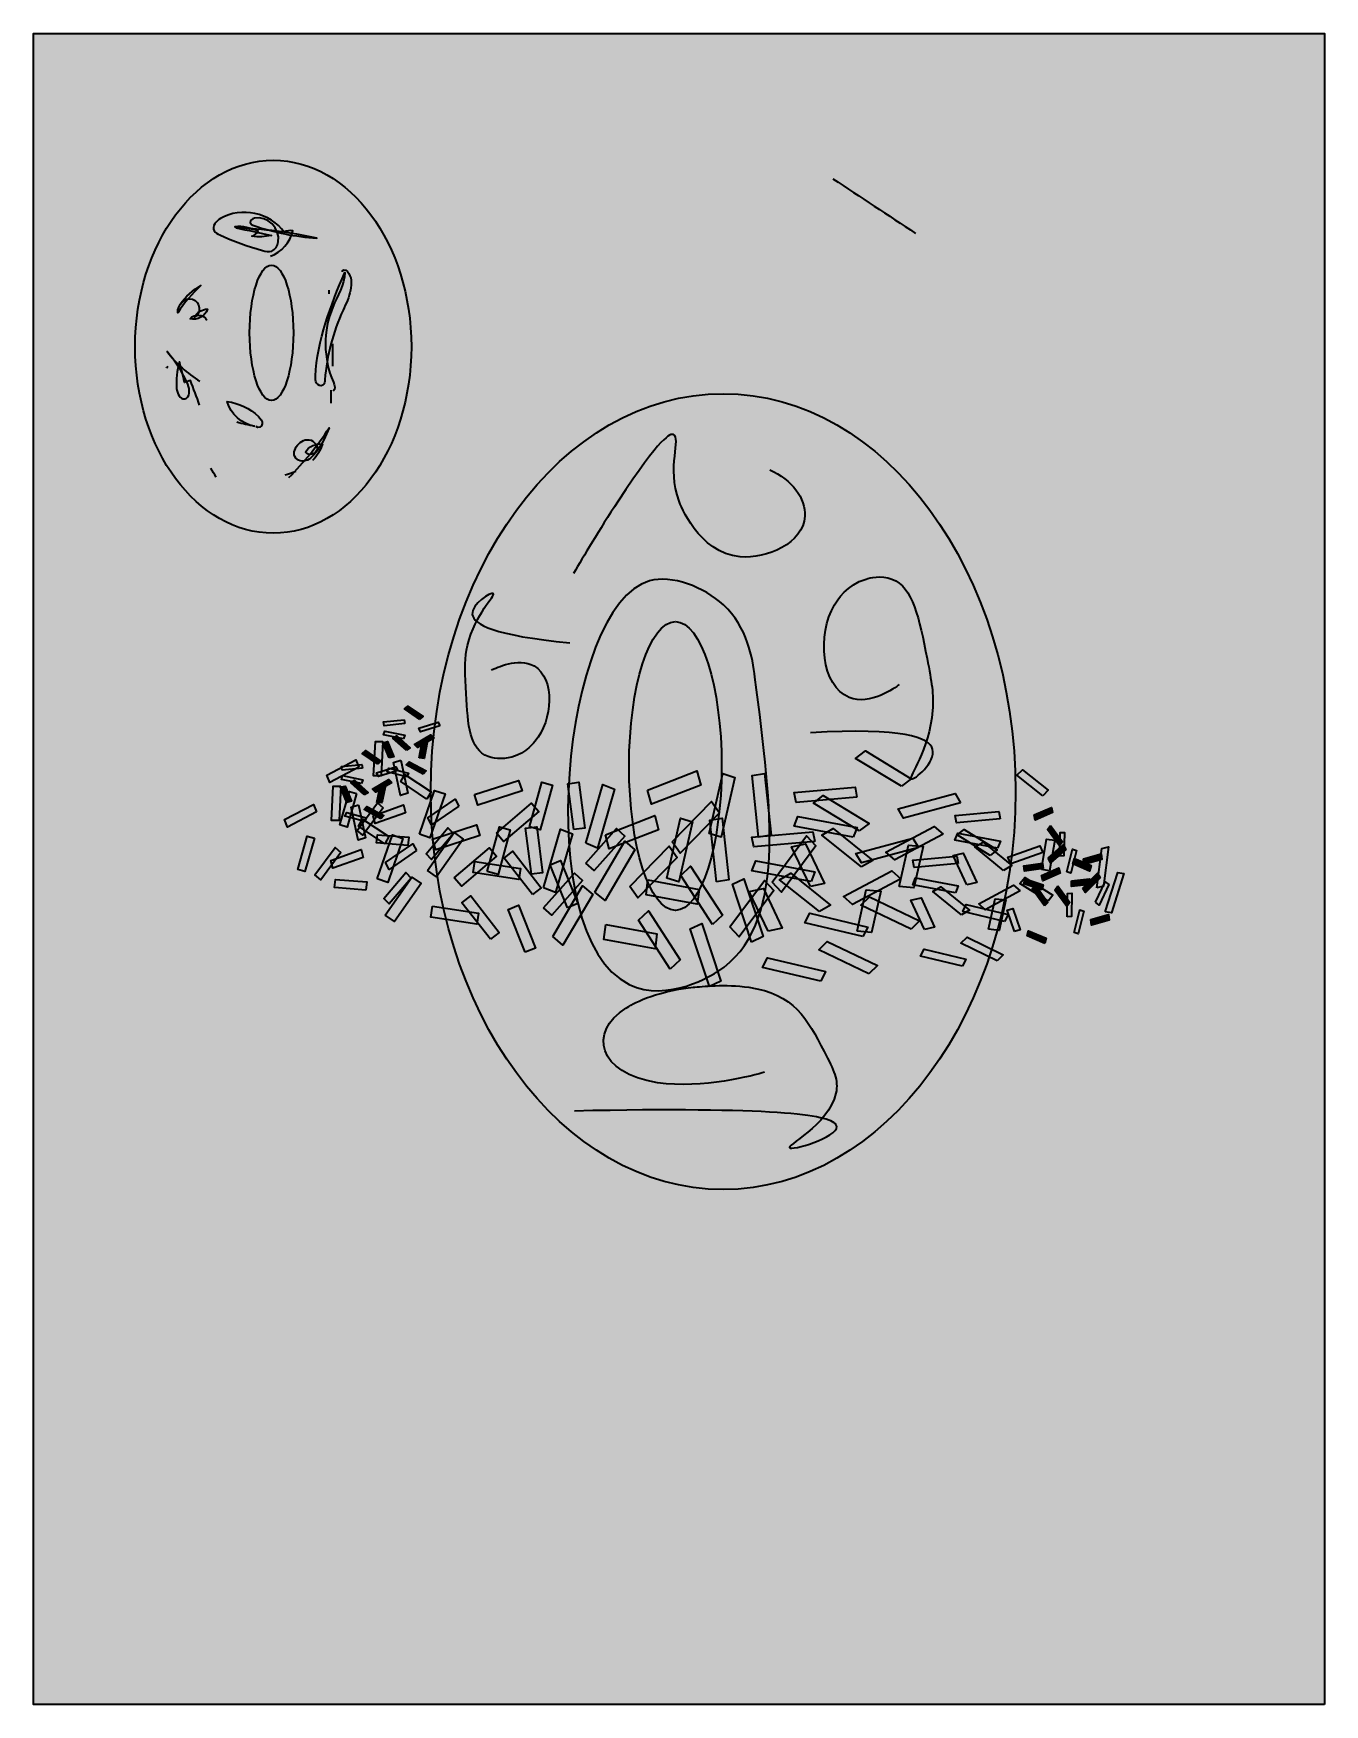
# Model space of a CAD drawing. Header units: millimetres. Extents: x 0 to 216, y -279 to 0.
import ezdxf

# ---------------------------------------------------------------- set-up
doc = ezdxf.new("R2010")
doc.units = ezdxf.units.MM
doc.header["$MEASUREMENT"] = 0
doc.layers.add('Layer 1', color=7, linetype='Continuous', lineweight=0)

msp = doc.modelspace()

# ---------------------------------------------------------------- hatches: boundary and pattern name
at = {"layer": 'Layer 1', "true_color": 0x231f20, "transparency": 33554687}
h = msp.add_hatch(color=250, dxfattribs=at)
h.dxf.hatch_style = 2
h.paths.add_polyline_path([(215.9, -279.4), (0, -279.4), (0, 0), (215.9, 0)])
at = {"layer": 'Layer 1', "true_color": 0xd1d3d4, "transparency": 33554687}
h = msp.add_hatch(color=254, dxfattribs=at)
h.dxf.hatch_style = 2
edge = h.paths.add_edge_path()
edge.add_ellipse((40.1, -52.38), major_axis=(0, 31.18), ratio=0.740646, start_angle=0, end_angle=360)
at = {"layer": 'Layer 1', "true_color": 0x1c75bc, "transparency": 33554687}
h = msp.add_hatch(color=152, dxfattribs=at)
h.dxf.hatch_style = 2
edge = h.paths.add_edge_path()
edge.add_ellipse((115.33, -126.76), major_axis=(0, 66.53), ratio=0.734884, start_angle=0, end_angle=360)
at = {"layer": 'Layer 1', "true_color": 0x3bb65c, "transparency": 33554687}
h = msp.add_hatch(color=105, dxfattribs=at)
h.dxf.hatch_style = 2
edge = h.paths.add_edge_path()
edge.add_spline(control_points=[(123.13, -72.96), (126.8, -74.6), (129.18, -77.72), (129.01, -80.7), (128.73, -85.23), (122.62, -87.91), (118.17, -87.51), (111.2, -86.87), (108.1, -78.6), (107.96, -78.22), (105.88, -72.43), (108.4, -67.65), (107.03, -67.08), (106.5, -66.86), (105.03, -67.14), (97.75, -78.22), (94.49, -83.19), (91.99, -87.4), (90.32, -90.29)], knot_values=[0, 0, 0, 0, 1, 1, 1, 2, 2, 2, 3, 3, 3, 4, 4, 4, 5, 5, 5, 6, 6, 6, 6], degree=3, periodic=0)
edge.add_line((90.32, -90.29), (123.13, -72.96))
at = {"layer": 'Layer 1', "true_color": 0x20ad4c, "transparency": 33554687}
h = msp.add_hatch(color=114, dxfattribs=at)
h.dxf.hatch_style = 2
edge = h.paths.add_edge_path()
edge.add_spline(control_points=[(144.79, -108.86), (144.04, -109.42), (139.92, -112.42), (136.43, -111.03), (131.75, -109.16), (130.99, -100.48), (133.96, -95.55), (134.42, -94.78), (136.02, -92.12), (139.22, -91.22), (139.85, -91.04), (141.72, -90.52), (143.55, -91.22), (147.1, -92.6), (148.1, -97.73), (149.43, -104.53), (150.2, -108.48), (150.58, -110.45), (150.36, -113.19), (149.8, -119.99), (146.25, -124.27), (146.79, -124.61), (147.28, -124.92), (150.94, -121.83), (150.36, -119.69), (149.81, -117.7), (145.47, -116.04), (129.93, -116.91)], knot_values=[0, 0, 0, 0, 1, 1, 1, 2, 2, 2, 3, 3, 3, 4, 4, 4, 5, 5, 5, 6, 6, 6, 7, 7, 7, 8, 8, 8, 9, 9, 9, 9], degree=3, periodic=0)
edge.add_line((129.93, -116.91), (144.79, -108.86))
h = msp.add_hatch(color=114, dxfattribs=at)
h.dxf.hatch_style = 2
edge = h.paths.add_edge_path()
edge.add_spline(control_points=[(76.62, -106.45), (77.3, -106.09), (81.03, -104.22), (83.71, -105.76), (87.3, -107.84), (86.86, -114.84), (83.85, -118.39), (83.38, -118.95), (81.75, -120.87), (79.03, -121.18), (78.49, -121.25), (76.9, -121.43), (75.49, -120.65), (72.76, -119.11), (72.57, -114.9), (72.31, -109.32), (72.16, -106.08), (72.08, -104.46), (72.6, -102.31), (73.88, -96.96), (77.3, -94), (76.9, -93.66), (76.53, -93.36), (73.17, -95.36), (73.39, -97.14), (73.59, -98.79), (76.93, -100.65), (89.72, -101.89)], knot_values=[0, 0, 0, 0, 1, 1, 1, 2, 2, 2, 3, 3, 3, 4, 4, 4, 5, 5, 5, 6, 6, 6, 7, 7, 7, 8, 8, 8, 9, 9, 9, 9], degree=3, periodic=0)
edge.add_line((89.72, -101.89), (76.62, -106.45))
at = {"layer": 'Layer 1', "true_color": 0x231f20, "transparency": 33554687}
h = msp.add_hatch(color=250, dxfattribs=at)
h.dxf.hatch_style = 2
edge = h.paths.add_edge_path()
edge.add_ellipse((107.34, -122.48), major_axis=(0, 24.14), ratio=0.320513, start_angle=0, end_angle=360)
at = {"layer": 'Layer 1', "true_color": 0x27aae1, "transparency": 33554687}
h = msp.add_hatch(color=142, dxfattribs=at)
h.dxf.hatch_style = 2
h.paths.add_polyline_path([(64.63, -114.71), (62.03, -112.93), (62.59, -112.45), (65.18, -114.23)])
at = {"layer": 'Layer 1', "true_color": 0x00a651, "transparency": 33554687}
h = msp.add_hatch(color=114, dxfattribs=at)
h.dxf.hatch_style = 2
h.paths.add_polyline_path([(61.9, -117.95), (58.55, -117.25), (58.77, -116.63), (62.12, -117.33)])
at = {"layer": 'Layer 1', "true_color": 0xee2a7b, "transparency": 33554687}
h = msp.add_hatch(color=230, dxfattribs=at)
h.dxf.hatch_style = 2
h.paths.add_polyline_path([(62.11, -115.4), (58.66, -115.74), (58.56, -115.1), (62, -114.76)])
at = {"layer": 'Layer 1', "true_color": 0xed1c24, "transparency": 33554687}
h = msp.add_hatch(color=240, dxfattribs=at)
h.dxf.hatch_style = 2
h.paths.add_polyline_path([(66.99, -117.78), (64.24, -119.41), (63.73, -118.91), (66.48, -117.27)])
at = {"layer": 'Layer 1', "true_color": 0xffde17, "transparency": 33554687}
h = msp.add_hatch(color=40, dxfattribs=at)
h.dxf.hatch_style = 2
h.paths.add_polyline_path([(67.97, -115.76), (64.74, -116.75), (64.44, -116.16), (67.66, -115.17)])
at = {"layer": 'Layer 1', "true_color": 0x27aae1, "transparency": 33554687}
h = msp.add_hatch(color=142, dxfattribs=at)
h.dxf.hatch_style = 2
h.paths.add_polyline_path([(57.57, -122.17), (54.98, -120.39), (55.53, -119.91), (58.12, -121.69)])
at = {"layer": 'Layer 1', "true_color": 0xffde17, "transparency": 33554687}
h = msp.add_hatch(color=40, dxfattribs=at)
h.dxf.hatch_style = 2
h.paths.add_polyline_path([(58.44, -118.38), (58.16, -124.14), (56.89, -124.13), (57.18, -118.38)])
at = {"layer": 'Layer 1', "true_color": 0x00a651, "transparency": 33554687}
h = msp.add_hatch(color=114, dxfattribs=at)
h.dxf.hatch_style = 2
h.paths.add_polyline_path([(59.47, -121.12), (58.41, -118.58), (59.2, -118.39), (60.27, -120.93)])
at = {"layer": 'Layer 1', "true_color": 0xee2a7b, "transparency": 33554687}
h = msp.add_hatch(color=230, dxfattribs=at)
h.dxf.hatch_style = 2
h.paths.add_polyline_path([(62.37, -119.86), (60.12, -117.83), (60.75, -117.42), (63.01, -119.45)])
at = {"layer": 'Layer 1', "true_color": 0x27aae1, "transparency": 33554687}
h = msp.add_hatch(color=142, dxfattribs=at)
h.dxf.hatch_style = 2
h.paths.add_polyline_path([(64.5, -121.11), (65.02, -118.47), (65.85, -118.56), (65.33, -121.2)])
h = msp.add_hatch(color=142, dxfattribs=at)
h.dxf.hatch_style = 2
h.paths.add_polyline_path([(145.15, -125.86), (137.49, -121.21), (139.13, -119.96), (146.79, -124.61)])
h = msp.add_hatch(color=142, dxfattribs=at)
h.dxf.hatch_style = 2
h.paths.add_polyline_path([(54.41, -122.67), (49.57, -125.23), (49.07, -123.99), (53.91, -121.44)])
at = {"layer": 'Layer 1', "true_color": 0xee2a7b, "transparency": 33554687}
h = msp.add_hatch(color=230, dxfattribs=at)
h.dxf.hatch_style = 2
h.paths.add_polyline_path([(55.05, -122.86), (51.61, -123.2), (51.5, -122.56), (54.94, -122.22)])
at = {"layer": 'Layer 1', "true_color": 0xffde17, "transparency": 33554687}
h = msp.add_hatch(color=40, dxfattribs=at)
h.dxf.hatch_style = 2
h.paths.add_polyline_path([(60.91, -123.22), (57.69, -124.21), (57.38, -123.62), (60.6, -122.63)])
at = {"layer": 'Layer 1', "true_color": 0xed1c24, "transparency": 33554687}
h = msp.add_hatch(color=240, dxfattribs=at)
h.dxf.hatch_style = 2
h.paths.add_polyline_path([(62.44, -124.3), (59.16, -123.43), (59.43, -122.83), (62.71, -123.7)])
h = msp.add_hatch(color=240, dxfattribs=at)
h.dxf.hatch_style = 2
h.paths.add_polyline_path([(61.42, -121.51), (62.61, -127.04), (61.38, -127.43), (60.19, -121.89)])
at = {"layer": 'Layer 1', "true_color": 0xffde17, "transparency": 33554687}
h = msp.add_hatch(color=40, dxfattribs=at)
h.dxf.hatch_style = 2
h.paths.add_polyline_path([(65.17, -123.84), (62.33, -122.3), (62.81, -121.78), (65.65, -123.31)])
at = {"layer": 'Layer 1', "true_color": 0x00a651, "transparency": 33554687}
h = msp.add_hatch(color=114, dxfattribs=at)
h.dxf.hatch_style = 2
h.paths.add_polyline_path([(54.84, -125.41), (51.49, -124.71), (51.71, -124.09), (55.06, -124.79)])
at = {"layer": 'Layer 1', "true_color": 0xee2a7b, "transparency": 33554687}
h = msp.add_hatch(color=230, dxfattribs=at)
h.dxf.hatch_style = 2
h.paths.add_polyline_path([(55.31, -127.32), (53.06, -125.29), (53.7, -124.87), (55.95, -126.91)])
at = {"layer": 'Layer 1', "true_color": 0xed1c24, "transparency": 33554687}
h = msp.add_hatch(color=240, dxfattribs=at)
h.dxf.hatch_style = 2
h.paths.add_polyline_path([(59.93, -125.24), (57.19, -126.87), (56.68, -126.37), (59.42, -124.73)])
at = {"layer": 'Layer 1', "true_color": 0x27aae1, "transparency": 33554687}
h = msp.add_hatch(color=142, dxfattribs=at)
h.dxf.hatch_style = 2
h.paths.add_polyline_path([(65.81, -128.01), (61.41, -125.09), (62.11, -123.9), (66.51, -126.82)])
at = {"layer": 'Layer 1', "true_color": 0x00a651, "transparency": 33554687}
h = msp.add_hatch(color=114, dxfattribs=at)
h.dxf.hatch_style = 2
h.paths.add_polyline_path([(73.77, -127.25), (81.13, -124.88), (81.7, -126.64), (74.34, -129.02)])
h = msp.add_hatch(color=114, dxfattribs=at)
h.dxf.hatch_style = 2
h.paths.add_polyline_path([(82.96, -132.65), (84.99, -125.19), (86.78, -125.67), (84.75, -133.14)])
at = {"layer": 'Layer 1', "true_color": 0xee2a7b, "transparency": 33554687}
h = msp.add_hatch(color=230, dxfattribs=at)
h.dxf.hatch_style = 2
h.paths.add_polyline_path([(90.35, -133.12), (89.37, -125.44), (91.21, -125.21), (92.19, -132.88)])
at = {"layer": 'Layer 1', "true_color": 0xed1c24, "transparency": 33554687}
h = msp.add_hatch(color=240, dxfattribs=at)
h.dxf.hatch_style = 2
h.paths.add_polyline_path([(92.38, -135.38), (95.21, -125.56), (97.17, -126.37), (94.34, -136.19)])
at = {"layer": 'Layer 1', "true_color": 0x00a651, "transparency": 33554687}
h = msp.add_hatch(color=114, dxfattribs=at)
h.dxf.hatch_style = 2
h.paths.add_polyline_path([(102.7, -126.5), (110.94, -123.31), (111.58, -125.68), (103.34, -128.87)])
h = msp.add_hatch(color=114, dxfattribs=at)
h.dxf.hatch_style = 2
h.paths.add_polyline_path([(112.99, -133.75), (115.26, -123.72), (117.27, -124.38), (115, -134.4)])
at = {"layer": 'Layer 1', "true_color": 0xee2a7b, "transparency": 33554687}
h = msp.add_hatch(color=230, dxfattribs=at)
h.dxf.hatch_style = 2
h.paths.add_polyline_path([(121.27, -134.37), (120.17, -124.07), (122.23, -123.75), (123.34, -134.06)])
at = {"layer": 'Layer 1', "true_color": 0x27aae1, "transparency": 33554687}
h = msp.add_hatch(color=142, dxfattribs=at)
h.dxf.hatch_style = 2
h.paths.add_polyline_path([(168.76, -127.46), (164.46, -124.03), (165.38, -123.11), (169.68, -126.53)])
at = {"layer": 'Layer 1', "true_color": 0xffde17, "transparency": 33554687}
h = msp.add_hatch(color=40, dxfattribs=at)
h.dxf.hatch_style = 2
h.paths.add_polyline_path([(51.38, -125.84), (51.1, -131.6), (49.84, -131.59), (50.12, -125.84)])
at = {"layer": 'Layer 1', "true_color": 0xee2a7b, "transparency": 33554687}
h = msp.add_hatch(color=230, dxfattribs=at)
h.dxf.hatch_style = 2
h.paths.add_polyline_path([(54.05, -127.1), (52.46, -132.68), (51.25, -132.33), (52.84, -126.76)])
at = {"layer": 'Layer 1', "true_color": 0x00a651, "transparency": 33554687}
h = msp.add_hatch(color=114, dxfattribs=at)
h.dxf.hatch_style = 2
h.paths.add_polyline_path([(52.42, -128.58), (51.35, -126.04), (52.14, -125.84), (53.21, -128.38)])
at = {"layer": 'Layer 1', "true_color": 0x27aae1, "transparency": 33554687}
h = msp.add_hatch(color=142, dxfattribs=at)
h.dxf.hatch_style = 2
h.paths.add_polyline_path([(57.44, -128.57), (57.97, -125.93), (58.79, -126.02), (58.27, -128.66)])
at = {"layer": 'Layer 1', "true_color": 0xed1c24, "transparency": 33554687}
h = msp.add_hatch(color=240, dxfattribs=at)
h.dxf.hatch_style = 2
h.paths.add_polyline_path([(64.55, -133.86), (67.07, -126.55), (68.83, -127.16), (66.3, -134.47)])
at = {"layer": 'Layer 1', "true_color": 0xffde17, "transparency": 33554687}
h = msp.add_hatch(color=40, dxfattribs=at)
h.dxf.hatch_style = 2
h.paths.add_polyline_path([(71.13, -129.17), (66.57, -132.3), (65.93, -131.14), (70.5, -128.01)])
at = {"layer": 'Layer 1', "true_color": 0xee2a7b, "transparency": 33554687}
h = msp.add_hatch(color=230, dxfattribs=at)
h.dxf.hatch_style = 2
h.paths.add_polyline_path([(106.78, -135.16), (113.38, -128.43), (114.73, -130.33), (108.13, -137.06)])
h = msp.add_hatch(color=230, dxfattribs=at)
h.dxf.hatch_style = 2
h.paths.add_polyline_path([(137.71, -127.67), (127.52, -128.56), (127.21, -126.9), (137.39, -126.01)])
at = {"layer": 'Layer 1', "true_color": 0x27aae1, "transparency": 33554687}
h = msp.add_hatch(color=142, dxfattribs=at)
h.dxf.hatch_style = 2
h.paths.add_polyline_path([(138.09, -133.32), (130.43, -128.67), (132.07, -127.41), (139.73, -132.07)])
at = {"layer": 'Layer 1', "true_color": 0xffde17, "transparency": 33554687}
h = msp.add_hatch(color=40, dxfattribs=at)
h.dxf.hatch_style = 2
h.paths.add_polyline_path([(155.03, -128.63), (145.5, -131.22), (144.59, -129.66), (154.12, -127.07)])
at = {"layer": 'Layer 1', "true_color": 0x27aae1, "transparency": 33554687}
h = msp.add_hatch(color=142, dxfattribs=at)
h.dxf.hatch_style = 2
h.paths.add_polyline_path([(47.36, -130.13), (42.51, -132.69), (42.01, -131.45), (46.85, -128.9)])
at = {"layer": 'Layer 1', "true_color": 0xed1c24, "transparency": 33554687}
h = msp.add_hatch(color=240, dxfattribs=at)
h.dxf.hatch_style = 2
h.paths.add_polyline_path([(55.39, -131.76), (52.1, -130.89), (52.38, -130.28), (55.66, -131.16)])
h = msp.add_hatch(color=240, dxfattribs=at)
h.dxf.hatch_style = 2
h.paths.add_polyline_path([(54.37, -128.97), (55.55, -134.5), (54.32, -134.88), (53.13, -129.35)])
at = {"layer": 'Layer 1', "true_color": 0x00a651, "transparency": 33554687}
h = msp.add_hatch(color=114, dxfattribs=at)
h.dxf.hatch_style = 2
h.paths.add_polyline_path([(58.49, -129.48), (55.1, -134.07), (54.13, -133.24), (57.52, -128.64)])
at = {"layer": 'Layer 1', "true_color": 0xffde17, "transparency": 33554687}
h = msp.add_hatch(color=40, dxfattribs=at)
h.dxf.hatch_style = 2
h.paths.add_polyline_path([(58.12, -131.3), (55.28, -129.76), (55.76, -129.24), (58.6, -130.77)])
at = {"layer": 'Layer 1', "true_color": 0xee2a7b, "transparency": 33554687}
h = msp.add_hatch(color=230, dxfattribs=at)
h.dxf.hatch_style = 2
h.paths.add_polyline_path([(62.22, -130.29), (57.14, -132.12), (56.8, -130.81), (61.88, -128.98)])
h = msp.add_hatch(color=230, dxfattribs=at)
h.dxf.hatch_style = 2
h.paths.add_polyline_path([(77.41, -133.7), (83.3, -128.69), (84.51, -130.1), (78.62, -135.12)])
at = {"layer": 'Layer 1', "true_color": 0x00a651, "transparency": 33554687}
h = msp.add_hatch(color=114, dxfattribs=at)
h.dxf.hatch_style = 2
h.paths.add_polyline_path([(95.64, -133.96), (103.89, -130.77), (104.53, -133.14), (96.28, -136.33)])
h = msp.add_hatch(color=114, dxfattribs=at)
h.dxf.hatch_style = 2
h.paths.add_polyline_path([(105.94, -141.21), (108.21, -131.18), (110.21, -131.84), (107.94, -141.86)])
at = {"layer": 'Layer 1', "true_color": 0xee2a7b, "transparency": 33554687}
h = msp.add_hatch(color=230, dxfattribs=at)
h.dxf.hatch_style = 2
h.paths.add_polyline_path([(114.22, -141.83), (113.11, -131.53), (115.18, -131.21), (116.28, -141.52)])
at = {"layer": 'Layer 1', "true_color": 0x00a651, "transparency": 33554687}
h = msp.add_hatch(color=114, dxfattribs=at)
h.dxf.hatch_style = 2
h.paths.add_polyline_path([(137.09, -134.35), (127.18, -132.52), (127.83, -130.9), (137.73, -132.74)])
at = {"layer": 'Layer 1', "true_color": 0xee2a7b, "transparency": 33554687}
h = msp.add_hatch(color=230, dxfattribs=at)
h.dxf.hatch_style = 2
h.paths.add_polyline_path([(161.67, -131.31), (154.34, -131.97), (154.12, -130.74), (161.45, -130.09)])
at = {"layer": 'Layer 1', "true_color": 0xffde17, "transparency": 33554687}
h = msp.add_hatch(color=40, dxfattribs=at)
h.dxf.hatch_style = 2
h.paths.add_polyline_path([(167.34, -130.67), (170.24, -129.39), (170.43, -130.28), (167.53, -131.56)])
at = {"layer": 'Layer 1', "true_color": 0x27aae1, "transparency": 33554687}
h = msp.add_hatch(color=142, dxfattribs=at)
h.dxf.hatch_style = 2
h.paths.add_polyline_path([(58.75, -135.47), (54.35, -132.55), (55.05, -131.36), (59.45, -134.28)])
at = {"layer": 'Layer 1', "true_color": 0x00a651, "transparency": 33554687}
h = msp.add_hatch(color=114, dxfattribs=at)
h.dxf.hatch_style = 2
h.paths.add_polyline_path([(62.63, -135.76), (57.39, -135.35), (57.55, -133.98), (62.78, -134.38)])
at = {"layer": 'Layer 1', "true_color": 0xed1c24, "transparency": 33554687}
h = msp.add_hatch(color=240, dxfattribs=at)
h.dxf.hatch_style = 2
h.paths.add_polyline_path([(57.49, -141.32), (60.02, -134.01), (61.77, -134.62), (59.24, -141.93)])
h = msp.add_hatch(color=240, dxfattribs=at)
h.dxf.hatch_style = 2
h.paths.add_polyline_path([(70.23, -133.75), (66.57, -138.1), (65.66, -137.19), (69.31, -132.84)])
at = {"layer": 'Layer 1', "true_color": 0xffde17, "transparency": 33554687}
h = msp.add_hatch(color=40, dxfattribs=at)
h.dxf.hatch_style = 2
h.paths.add_polyline_path([(65.9, -139.95), (70.35, -133.62), (71.87, -134.69), (67.42, -141.02)])
at = {"layer": 'Layer 1', "true_color": 0x00a651, "transparency": 33554687}
h = msp.add_hatch(color=114, dxfattribs=at)
h.dxf.hatch_style = 2
h.paths.add_polyline_path([(66.71, -134.71), (74.07, -132.34), (74.64, -134.1), (67.28, -136.48)])
h = msp.add_hatch(color=114, dxfattribs=at)
h.dxf.hatch_style = 2
h.paths.add_polyline_path([(75.9, -140.11), (77.93, -132.65), (79.72, -133.13), (77.69, -140.6)])
at = {"layer": 'Layer 1', "true_color": 0xee2a7b, "transparency": 33554687}
h = msp.add_hatch(color=230, dxfattribs=at)
h.dxf.hatch_style = 2
h.paths.add_polyline_path([(83.3, -140.58), (82.31, -132.9), (84.15, -132.67), (85.14, -140.34)])
at = {"layer": 'Layer 1', "true_color": 0xed1c24, "transparency": 33554687}
h = msp.add_hatch(color=240, dxfattribs=at)
h.dxf.hatch_style = 2
h.paths.add_polyline_path([(85.32, -142.84), (88.15, -133.02), (90.12, -133.83), (87.29, -143.65)])
at = {"layer": 'Layer 1', "true_color": 0x27aae1, "transparency": 33554687}
h = msp.add_hatch(color=142, dxfattribs=at)
h.dxf.hatch_style = 2
h.paths.add_polyline_path([(92.36, -138.73), (97.51, -132.95), (98.9, -134.19), (93.75, -139.96)])
at = {"layer": 'Layer 1', "true_color": 0xee2a7b, "transparency": 33554687}
h = msp.add_hatch(color=230, dxfattribs=at)
h.dxf.hatch_style = 2
h.paths.add_polyline_path([(130.65, -135.13), (120.47, -136.02), (120.15, -134.36), (130.34, -133.47)])
h = msp.add_hatch(color=230, dxfattribs=at)
h.dxf.hatch_style = 2
h.paths.add_polyline_path([(138.48, -139.36), (131.83, -134.04), (133.71, -132.95), (140.36, -138.27)])
at = {"layer": 'Layer 1', "true_color": 0xed1c24, "transparency": 33554687}
h = msp.add_hatch(color=240, dxfattribs=at)
h.dxf.hatch_style = 2
h.paths.add_polyline_path([(152.13, -133.9), (144.02, -138.18), (142.51, -136.86), (150.62, -132.57)])
at = {"layer": 'Layer 1', "true_color": 0x00a651, "transparency": 33554687}
h = msp.add_hatch(color=114, dxfattribs=at)
h.dxf.hatch_style = 2
h.paths.add_polyline_path([(161.23, -136.24), (154.1, -134.89), (154.56, -133.69), (161.69, -135.04)])
at = {"layer": 'Layer 1', "true_color": 0x27aae1, "transparency": 33554687}
h = msp.add_hatch(color=142, dxfattribs=at)
h.dxf.hatch_style = 2
h.paths.add_polyline_path([(159.98, -137.44), (154.46, -134.01), (155.64, -133.09), (161.16, -136.52)])
h = msp.add_hatch(color=142, dxfattribs=at)
h.dxf.hatch_style = 2
h.paths.add_polyline_path([(170.08, -132.4), (172.08, -135.15), (171.55, -135.82), (169.55, -133.07)])
at = {"layer": 'Layer 1', "true_color": 0xed1c24, "transparency": 33554687}
h = msp.add_hatch(color=240, dxfattribs=at)
h.dxf.hatch_style = 2
h.paths.add_polyline_path([(171.6, -137.54), (171.69, -133.62), (172.41, -133.59), (172.32, -137.51)])
at = {"layer": 'Layer 1', "true_color": 0xee2a7b, "transparency": 33554687}
h = msp.add_hatch(color=230, dxfattribs=at)
h.dxf.hatch_style = 2
h.paths.add_polyline_path([(46.99, -134.56), (45.4, -140.14), (44.19, -139.79), (45.78, -134.22)])
at = {"layer": 'Layer 1', "true_color": 0x00a651, "transparency": 33554687}
h = msp.add_hatch(color=114, dxfattribs=at)
h.dxf.hatch_style = 2
h.paths.add_polyline_path([(51.43, -136.94), (48.04, -141.53), (47.07, -140.7), (50.46, -136.1)])
at = {"layer": 'Layer 1', "true_color": 0xee2a7b, "transparency": 33554687}
h = msp.add_hatch(color=230, dxfattribs=at)
h.dxf.hatch_style = 2
h.paths.add_polyline_path([(55.16, -137.75), (50.08, -139.58), (49.74, -138.27), (54.82, -136.44)])
at = {"layer": 'Layer 1', "true_color": 0xffde17, "transparency": 33554687}
h = msp.add_hatch(color=40, dxfattribs=at)
h.dxf.hatch_style = 2
h.paths.add_polyline_path([(64.08, -136.63), (59.51, -139.76), (58.88, -138.6), (63.44, -135.47)])
at = {"layer": 'Layer 1', "true_color": 0xee2a7b, "transparency": 33554687}
h = msp.add_hatch(color=230, dxfattribs=at)
h.dxf.hatch_style = 2
h.paths.add_polyline_path([(70.36, -141.16), (76.25, -136.15), (77.45, -137.56), (71.56, -142.58)])
at = {"layer": 'Layer 1', "true_color": 0xed1c24, "transparency": 33554687}
h = msp.add_hatch(color=240, dxfattribs=at)
h.dxf.hatch_style = 2
h.paths.add_polyline_path([(83.46, -143.99), (78.72, -137.88), (80.18, -136.74), (84.93, -142.85)])
at = {"layer": 'Layer 1', "true_color": 0xffde17, "transparency": 33554687}
h = msp.add_hatch(color=40, dxfattribs=at)
h.dxf.hatch_style = 2
h.paths.add_polyline_path([(93.89, -143.55), (98.88, -135.05), (100.58, -136.49), (95.59, -144.98)])
at = {"layer": 'Layer 1', "true_color": 0xee2a7b, "transparency": 33554687}
h = msp.add_hatch(color=230, dxfattribs=at)
h.dxf.hatch_style = 2
h.paths.add_polyline_path([(99.73, -142.62), (106.33, -135.89), (107.67, -137.79), (101.08, -144.52)])
at = {"layer": 'Layer 1', "true_color": 0x27aae1, "transparency": 33554687}
h = msp.add_hatch(color=142, dxfattribs=at)
h.dxf.hatch_style = 2
h.paths.add_polyline_path([(123.52, -141.91), (129.29, -134.15), (130.84, -135.81), (125.07, -143.57)])
at = {"layer": 'Layer 1', "true_color": 0x00a651, "transparency": 33554687}
h = msp.add_hatch(color=114, dxfattribs=at)
h.dxf.hatch_style = 2
h.paths.add_polyline_path([(129.92, -142.65), (126.77, -136.01), (129.11, -135.49), (132.27, -142.14)])
at = {"layer": 'Layer 1', "true_color": 0xffde17, "transparency": 33554687}
h = msp.add_hatch(color=40, dxfattribs=at)
h.dxf.hatch_style = 2
h.paths.add_polyline_path([(147.98, -136.08), (138.44, -138.67), (137.53, -137.12), (147.06, -134.53)])
at = {"layer": 'Layer 1', "true_color": 0x27aae1, "transparency": 33554687}
h = msp.add_hatch(color=142, dxfattribs=at)
h.dxf.hatch_style = 2
h.paths.add_polyline_path([(144.78, -142.61), (146.33, -135.71), (148.76, -135.96), (147.22, -142.87)])
at = {"layer": 'Layer 1', "true_color": 0xee2a7b, "transparency": 33554687}
h = msp.add_hatch(color=230, dxfattribs=at)
h.dxf.hatch_style = 2
h.paths.add_polyline_path([(162.23, -139.93), (157.44, -136.01), (158.79, -135.2), (163.58, -139.13)])
at = {"layer": 'Layer 1', "true_color": 0xffde17, "transparency": 33554687}
h = msp.add_hatch(color=40, dxfattribs=at)
h.dxf.hatch_style = 2
h.paths.add_polyline_path([(168.81, -136.95), (163.46, -138.86), (162.94, -137.72), (168.29, -135.81)])
at = {"layer": 'Layer 1', "true_color": 0x27aae1, "transparency": 33554687}
h = msp.add_hatch(color=142, dxfattribs=at)
h.dxf.hatch_style = 2
h.paths.add_polyline_path([(168.55, -139.8), (169.42, -134.71), (170.79, -134.9), (169.92, -139.99)])
at = {"layer": 'Layer 1', "true_color": 0xed1c24, "transparency": 33554687}
h = msp.add_hatch(color=240, dxfattribs=at)
h.dxf.hatch_style = 2
h.paths.add_polyline_path([(169.68, -137.91), (172.25, -135.65), (172.62, -136.42), (170.06, -138.68)])
at = {"layer": 'Layer 1', "true_color": 0xffde17, "transparency": 33554687}
h = msp.add_hatch(color=40, dxfattribs=at)
h.dxf.hatch_style = 2
h.paths.add_polyline_path([(172.8, -140.18), (173.73, -136.37), (174.41, -136.6), (173.49, -140.4)])
at = {"layer": 'Layer 1', "true_color": 0xed1c24, "transparency": 33554687}
h = msp.add_hatch(color=240, dxfattribs=at)
h.dxf.hatch_style = 2
h.paths.add_polyline_path([(177.83, -142.83), (178.67, -136.28), (179.79, -136.02), (178.95, -142.57)])
at = {"layer": 'Layer 1', "true_color": 0x27aae1, "transparency": 33554687}
h = msp.add_hatch(color=142, dxfattribs=at)
h.dxf.hatch_style = 2
h.paths.add_polyline_path([(73.81, -138.45), (81.46, -139.61), (81.18, -141.45), (73.53, -140.28)])
at = {"layer": 'Layer 1', "true_color": 0xffde17, "transparency": 33554687}
h = msp.add_hatch(color=40, dxfattribs=at)
h.dxf.hatch_style = 2
h.paths.add_polyline_path([(89.3, -146.17), (86.43, -138.99), (88.16, -138.3), (91.02, -145.49)])
at = {"layer": 'Layer 1', "true_color": 0xed1c24, "transparency": 33554687}
h = msp.add_hatch(color=240, dxfattribs=at)
h.dxf.hatch_style = 2
h.paths.add_polyline_path([(113.56, -148.97), (108.24, -140.77), (109.89, -139.24), (115.2, -147.44)])
at = {"layer": 'Layer 1', "true_color": 0x00a651, "transparency": 33554687}
h = msp.add_hatch(color=114, dxfattribs=at)
h.dxf.hatch_style = 2
h.paths.add_polyline_path([(130.03, -141.81), (120.12, -139.98), (120.77, -138.36), (130.68, -140.19)])
at = {"layer": 'Layer 1', "true_color": 0xee2a7b, "transparency": 33554687}
h = msp.add_hatch(color=230, dxfattribs=at)
h.dxf.hatch_style = 2
h.paths.add_polyline_path([(154.62, -138.77), (147.28, -139.43), (147.06, -138.2), (154.39, -137.55)])
at = {"layer": 'Layer 1', "true_color": 0x00a651, "transparency": 33554687}
h = msp.add_hatch(color=114, dxfattribs=at)
h.dxf.hatch_style = 2
h.paths.add_polyline_path([(156.07, -142.35), (153.8, -137.45), (155.49, -137.08), (157.76, -141.98)])
at = {"layer": 'Layer 1', "true_color": 0xee2a7b, "transparency": 33554687}
h = msp.add_hatch(color=230, dxfattribs=at)
h.dxf.hatch_style = 2
h.paths.add_polyline_path([(168.83, -139.6), (165.72, -140.08), (165.62, -139.18), (168.73, -138.7)])
at = {"layer": 'Layer 1', "true_color": 0xffde17, "transparency": 33554687}
h = msp.add_hatch(color=40, dxfattribs=at)
h.dxf.hatch_style = 2
h.paths.add_polyline_path([(168.58, -140.81), (171.48, -139.53), (171.67, -140.42), (168.77, -141.7)])
at = {"layer": 'Layer 1', "true_color": 0x00a651, "transparency": 33554687}
h = msp.add_hatch(color=114, dxfattribs=at)
h.dxf.hatch_style = 2
h.paths.add_polyline_path([(174.08, -137.93), (176.87, -139.14), (176.6, -140.04), (173.81, -138.83)])
at = {"layer": 'Layer 1', "true_color": 0x27aae1, "transparency": 33554687}
h = msp.add_hatch(color=142, dxfattribs=at)
h.dxf.hatch_style = 2
h.paths.add_polyline_path([(175.57, -138.02), (178.54, -137.18), (178.65, -138.1), (175.67, -138.94)])
at = {"layer": 'Layer 1', "true_color": 0x00a651, "transparency": 33554687}
h = msp.add_hatch(color=114, dxfattribs=at)
h.dxf.hatch_style = 2
h.paths.add_polyline_path([(55.57, -143.22), (50.34, -142.81), (50.49, -141.44), (55.73, -141.84)])
at = {"layer": 'Layer 1', "true_color": 0xed1c24, "transparency": 33554687}
h = msp.add_hatch(color=240, dxfattribs=at)
h.dxf.hatch_style = 2
h.paths.add_polyline_path([(63.17, -141.21), (59.51, -145.55), (58.6, -144.65), (62.26, -140.3)])
at = {"layer": 'Layer 1', "true_color": 0xffde17, "transparency": 33554687}
h = msp.add_hatch(color=40, dxfattribs=at)
h.dxf.hatch_style = 2
h.paths.add_polyline_path([(58.84, -147.41), (63.3, -141.08), (64.81, -142.15), (60.36, -148.48)])
at = {"layer": 'Layer 1', "true_color": 0x27aae1, "transparency": 33554687}
h = msp.add_hatch(color=142, dxfattribs=at)
h.dxf.hatch_style = 2
h.paths.add_polyline_path([(85.3, -146.19), (90.46, -140.41), (91.84, -141.65), (86.69, -147.42)])
h = msp.add_hatch(color=142, dxfattribs=at)
h.dxf.hatch_style = 2
h.paths.add_polyline_path([(102.75, -141.53), (111.31, -143.1), (111, -145.56), (102.44, -144)])
h = msp.add_hatch(color=142, dxfattribs=at)
h.dxf.hatch_style = 2
h.paths.add_polyline_path([(116.47, -149.37), (122.23, -141.61), (123.78, -143.27), (118.02, -151.03)])
at = {"layer": 'Layer 1', "true_color": 0xffde17, "transparency": 33554687}
h = msp.add_hatch(color=40, dxfattribs=at)
h.dxf.hatch_style = 2
h.paths.add_polyline_path([(120.09, -151.91), (116.88, -142.26), (118.81, -141.34), (122.02, -150.98)])
at = {"layer": 'Layer 1', "true_color": 0xee2a7b, "transparency": 33554687}
h = msp.add_hatch(color=230, dxfattribs=at)
h.dxf.hatch_style = 2
h.paths.add_polyline_path([(131.43, -146.82), (124.77, -141.5), (126.65, -140.41), (133.3, -145.73)])
at = {"layer": 'Layer 1', "true_color": 0xed1c24, "transparency": 33554687}
h = msp.add_hatch(color=240, dxfattribs=at)
h.dxf.hatch_style = 2
h.paths.add_polyline_path([(145.07, -141.35), (136.97, -145.64), (135.45, -144.32), (143.56, -140.03)])
at = {"layer": 'Layer 1', "true_color": 0x00a651, "transparency": 33554687}
h = msp.add_hatch(color=114, dxfattribs=at)
h.dxf.hatch_style = 2
h.paths.add_polyline_path([(154.17, -143.7), (147.04, -142.35), (147.5, -141.15), (154.64, -142.5)])
at = {"layer": 'Layer 1', "true_color": 0xed1c24, "transparency": 33554687}
h = msp.add_hatch(color=240, dxfattribs=at)
h.dxf.hatch_style = 2
h.paths.add_polyline_path([(165, -143.36), (159.16, -146.52), (158.08, -145.54), (163.91, -142.38)])
at = {"layer": 'Layer 1', "true_color": 0xffde17, "transparency": 33554687}
h = msp.add_hatch(color=40, dxfattribs=at)
h.dxf.hatch_style = 2
h.paths.add_polyline_path([(169.67, -145.07), (164.96, -142.11), (165.76, -141.1), (170.47, -144.06)])
at = {"layer": 'Layer 1', "true_color": 0x00a651, "transparency": 33554687}
h = msp.add_hatch(color=114, dxfattribs=at)
h.dxf.hatch_style = 2
h.paths.add_polyline_path([(168.64, -143.19), (165.62, -142.2), (165.81, -141.33), (168.84, -142.32)])
at = {"layer": 'Layer 1', "true_color": 0xee2a7b, "transparency": 33554687}
h = msp.add_hatch(color=230, dxfattribs=at)
h.dxf.hatch_style = 2
h.paths.add_polyline_path([(169.06, -145.88), (167.03, -143.02), (167.61, -142.44), (169.64, -145.3)])
h = msp.add_hatch(color=230, dxfattribs=at)
h.dxf.hatch_style = 2
h.paths.add_polyline_path([(173.57, -141.66), (176.58, -141.35), (176.59, -142.29), (173.58, -142.6)])
at = {"layer": 'Layer 1', "true_color": 0x00a651, "transparency": 33554687}
h = msp.add_hatch(color=114, dxfattribs=at)
h.dxf.hatch_style = 2
h.paths.add_polyline_path([(175.49, -142.88), (177.95, -140.41), (178.36, -141.15), (175.91, -143.61)])
at = {"layer": 'Layer 1', "true_color": 0xee2a7b, "transparency": 33554687}
h = msp.add_hatch(color=230, dxfattribs=at)
h.dxf.hatch_style = 2
h.paths.add_polyline_path([(177.59, -145.27), (179.19, -141.82), (179.8, -142.27), (178.2, -145.72)])
at = {"layer": 'Layer 1', "true_color": 0xffde17, "transparency": 33554687}
h = msp.add_hatch(color=40, dxfattribs=at)
h.dxf.hatch_style = 2
h.paths.add_polyline_path([(179.23, -146.86), (181.33, -140.27), (182.35, -140.45), (180.25, -147.05)])
at = {"layer": 'Layer 1', "true_color": 0xed1c24, "transparency": 33554687}
h = msp.add_hatch(color=240, dxfattribs=at)
h.dxf.hatch_style = 2
h.paths.add_polyline_path([(76.41, -151.44), (71.66, -145.34), (73.13, -144.2), (77.87, -150.31)])
at = {"layer": 'Layer 1', "true_color": 0xffde17, "transparency": 33554687}
h = msp.add_hatch(color=40, dxfattribs=at)
h.dxf.hatch_style = 2
h.paths.add_polyline_path([(86.83, -151.01), (91.82, -142.51), (93.52, -143.95), (88.53, -152.44)])
at = {"layer": 'Layer 1', "true_color": 0x00a651, "transparency": 33554687}
h = msp.add_hatch(color=114, dxfattribs=at)
h.dxf.hatch_style = 2
h.paths.add_polyline_path([(122.86, -150.11), (119.71, -143.46), (122.06, -142.95), (125.21, -149.6)])
at = {"layer": 'Layer 1', "true_color": 0x27aae1, "transparency": 33554687}
h = msp.add_hatch(color=142, dxfattribs=at)
h.dxf.hatch_style = 2
h.paths.add_polyline_path([(137.72, -150.07), (139.27, -143.17), (141.7, -143.42), (140.16, -150.33)])
at = {"layer": 'Layer 1', "true_color": 0xffde17, "transparency": 33554687}
h = msp.add_hatch(color=40, dxfattribs=at)
h.dxf.hatch_style = 2
h.paths.add_polyline_path([(146.77, -149.76), (138.38, -145.74), (139.79, -144.37), (148.19, -148.39)])
at = {"layer": 'Layer 1', "true_color": 0x00a651, "transparency": 33554687}
h = msp.add_hatch(color=114, dxfattribs=at)
h.dxf.hatch_style = 2
h.paths.add_polyline_path([(149.01, -149.81), (146.74, -144.91), (148.43, -144.53), (150.7, -149.43)])
at = {"layer": 'Layer 1', "true_color": 0xee2a7b, "transparency": 33554687}
h = msp.add_hatch(color=230, dxfattribs=at)
h.dxf.hatch_style = 2
h.paths.add_polyline_path([(155.18, -147.39), (150.39, -143.47), (151.74, -142.66), (156.53, -146.59)])
at = {"layer": 'Layer 1', "true_color": 0x27aae1, "transparency": 33554687}
h = msp.add_hatch(color=142, dxfattribs=at)
h.dxf.hatch_style = 2
h.paths.add_polyline_path([(159.71, -149.78), (160.82, -144.69), (162.58, -144.88), (161.46, -149.97)])
h = msp.add_hatch(color=142, dxfattribs=at)
h.dxf.hatch_style = 2
h.paths.add_polyline_path([(171.32, -142.54), (173.32, -145.3), (172.78, -145.97), (170.78, -143.22)])
at = {"layer": 'Layer 1', "true_color": 0xed1c24, "transparency": 33554687}
h = msp.add_hatch(color=240, dxfattribs=at)
h.dxf.hatch_style = 2
h.paths.add_polyline_path([(172.83, -147.69), (172.93, -143.77), (173.65, -143.73), (173.56, -147.66)])
at = {"layer": 'Layer 1', "true_color": 0x27aae1, "transparency": 33554687}
h = msp.add_hatch(color=142, dxfattribs=at)
h.dxf.hatch_style = 2
h.paths.add_polyline_path([(66.75, -145.91), (74.4, -147.07), (74.12, -148.91), (66.47, -147.74)])
at = {"layer": 'Layer 1', "true_color": 0xffde17, "transparency": 33554687}
h = msp.add_hatch(color=40, dxfattribs=at)
h.dxf.hatch_style = 2
h.paths.add_polyline_path([(82.24, -153.63), (79.37, -146.45), (81.1, -145.76), (83.97, -152.95)])
at = {"layer": 'Layer 1', "true_color": 0xed1c24, "transparency": 33554687}
h = msp.add_hatch(color=240, dxfattribs=at)
h.dxf.hatch_style = 2
h.paths.add_polyline_path([(106.5, -156.43), (101.19, -148.23), (102.83, -146.69), (108.14, -154.9)])
h = msp.add_hatch(color=240, dxfattribs=at)
h.dxf.hatch_style = 2
h.paths.add_polyline_path([(138.7, -150.98), (128.99, -148.7), (129.8, -147.11), (139.5, -149.4)])
h = msp.add_hatch(color=240, dxfattribs=at)
h.dxf.hatch_style = 2
h.paths.add_polyline_path([(162.39, -148.49), (155.4, -146.81), (155.98, -145.64), (162.97, -147.32)])
at = {"layer": 'Layer 1', "true_color": 0x00a651, "transparency": 33554687}
h = msp.add_hatch(color=114, dxfattribs=at)
h.dxf.hatch_style = 2
h.paths.add_polyline_path([(164.07, -150.17), (162.84, -146.6), (163.75, -146.32), (164.99, -149.89)])
at = {"layer": 'Layer 1', "true_color": 0xffde17, "transparency": 33554687}
h = msp.add_hatch(color=40, dxfattribs=at)
h.dxf.hatch_style = 2
h.paths.add_polyline_path([(174.04, -150.32), (174.96, -146.52), (175.65, -146.75), (174.72, -150.55)])
at = {"layer": 'Layer 1', "true_color": 0x27aae1, "transparency": 33554687}
h = msp.add_hatch(color=142, dxfattribs=at)
h.dxf.hatch_style = 2
h.paths.add_polyline_path([(176.8, -148.17), (179.77, -147.33), (179.88, -148.25), (176.91, -149.09)])
h = msp.add_hatch(color=142, dxfattribs=at)
h.dxf.hatch_style = 2
h.paths.add_polyline_path([(95.69, -148.99), (104.26, -150.56), (103.94, -153.02), (95.38, -151.46)])
at = {"layer": 'Layer 1', "true_color": 0xffde17, "transparency": 33554687}
h = msp.add_hatch(color=40, dxfattribs=at)
h.dxf.hatch_style = 2
h.paths.add_polyline_path([(113.04, -159.37), (109.83, -149.72), (111.76, -148.79), (114.97, -158.44)])
at = {"layer": 'Layer 1', "true_color": 0xed1c24, "transparency": 33554687}
h = msp.add_hatch(color=240, dxfattribs=at)
h.dxf.hatch_style = 2
h.paths.add_polyline_path([(169.13, -152.13), (166.17, -150.9), (166.41, -150.05), (169.37, -151.27)])
at = {"layer": 'Layer 1', "true_color": 0xffde17, "transparency": 33554687}
h = msp.add_hatch(color=40, dxfattribs=at)
h.dxf.hatch_style = 2
h.paths.add_polyline_path([(139.71, -157.22), (131.32, -153.2), (132.74, -151.83), (141.13, -155.85)])
at = {"layer": 'Layer 1', "true_color": 0xed1c24, "transparency": 33554687}
h = msp.add_hatch(color=240, dxfattribs=at)
h.dxf.hatch_style = 2
h.paths.add_polyline_path([(155.33, -155.95), (148.34, -154.27), (148.92, -153.1), (155.91, -154.78)])
at = {"layer": 'Layer 1', "true_color": 0xffde17, "transparency": 33554687}
h = msp.add_hatch(color=40, dxfattribs=at)
h.dxf.hatch_style = 2
h.paths.add_polyline_path([(161.14, -155.05), (155.1, -152.09), (156.12, -151.08), (162.16, -154.04)])
at = {"layer": 'Layer 1', "true_color": 0xed1c24, "transparency": 33554687}
h = msp.add_hatch(color=240, dxfattribs=at)
h.dxf.hatch_style = 2
h.paths.add_polyline_path([(131.64, -158.44), (121.94, -156.16), (122.74, -154.57), (132.44, -156.86)])
at = {"layer": 'Layer 1', "true_color": 0x20ad4c, "transparency": 33554687}
h = msp.add_hatch(color=114, dxfattribs=at)
h.dxf.hatch_style = 2
edge = h.paths.add_edge_path()
edge.add_spline(control_points=[(122.26, -173.69), (120.66, -174.14), (111.84, -176.55), (104.38, -175.43), (94.35, -173.92), (92.74, -166.93), (99.08, -162.97), (100.07, -162.35), (103.5, -160.21), (110.34, -159.48), (111.7, -159.34), (115.71, -158.91), (119.61, -159.48), (127.22, -160.59), (129.36, -164.72), (132.2, -170.2), (133.85, -173.38), (134.67, -174.97), (134.19, -177.17), (132.99, -182.65), (125.39, -186.09), (126.55, -186.37), (127.61, -186.62), (135.44, -184.13), (134.19, -182.41), (133.03, -180.8), (123.73, -179.47), (90.47, -180.16)], knot_values=[0, 0, 0, 0, 1, 1, 1, 2, 2, 2, 3, 3, 3, 4, 4, 4, 5, 5, 5, 6, 6, 6, 7, 7, 7, 8, 8, 8, 9, 9, 9, 9], degree=3, periodic=0)
edge.add_line((90.47, -180.16), (122.26, -173.69))

# ---------------------------------------------------------------- linework, layer by layer
at = {"layer": 'Layer 1', "color": 250, "lineweight": 35, "true_color": 0x231f20}
for points in [[(215.9, -279.4), (0, -279.4), (0, 0), (215.9, 0)], [(64.63, -114.71), (62.03, -112.93), (62.59, -112.45), (65.18, -114.23)], [(61.9, -117.95), (58.55, -117.25), (58.77, -116.63), (62.12, -117.33)], [(62.11, -115.4), (58.66, -115.74), (58.56, -115.1), (62, -114.76)], [(66.99, -117.78), (64.24, -119.41), (63.73, -118.91), (66.48, -117.27)], [(67.97, -115.76), (64.74, -116.75), (64.44, -116.16), (67.66, -115.17)], [(57.57, -122.17), (54.98, -120.39), (55.53, -119.91), (58.12, -121.69)], [(58.44, -118.38), (58.16, -124.14), (56.89, -124.13), (57.18, -118.38)], [(59.47, -121.12), (58.41, -118.58), (59.2, -118.39), (60.27, -120.93)], [(62.37, -119.86), (60.12, -117.83), (60.75, -117.42), (63.01, -119.45)], [(64.5, -121.11), (65.02, -118.47), (65.85, -118.56), (65.33, -121.2)], [(145.15, -125.86), (137.49, -121.21), (139.13, -119.96), (146.79, -124.61)], [(54.41, -122.67), (49.57, -125.23), (49.07, -123.99), (53.91, -121.44)], [(55.05, -122.86), (51.61, -123.2), (51.5, -122.56), (54.94, -122.22)], [(60.91, -123.22), (57.69, -124.21), (57.38, -123.62), (60.6, -122.63)], [(62.44, -124.3), (59.16, -123.43), (59.43, -122.83), (62.71, -123.7)], [(61.42, -121.51), (62.61, -127.04), (61.38, -127.43), (60.19, -121.89)], [(65.17, -123.84), (62.33, -122.3), (62.81, -121.78), (65.65, -123.31)], [(54.84, -125.41), (51.49, -124.71), (51.71, -124.09), (55.06, -124.79)], [(55.31, -127.32), (53.06, -125.29), (53.7, -124.87), (55.95, -126.91)], [(59.93, -125.24), (57.19, -126.87), (56.68, -126.37), (59.42, -124.73)], [(65.81, -128.01), (61.41, -125.09), (62.11, -123.9), (66.51, -126.82)], [(73.77, -127.25), (81.13, -124.88), (81.7, -126.64), (74.34, -129.02)], [(82.96, -132.65), (84.99, -125.19), (86.78, -125.67), (84.75, -133.14)], [(90.35, -133.12), (89.37, -125.44), (91.21, -125.21), (92.19, -132.88)], [(92.38, -135.38), (95.21, -125.56), (97.17, -126.37), (94.34, -136.19)], [(102.7, -126.5), (110.94, -123.31), (111.58, -125.68), (103.34, -128.87)], [(112.99, -133.75), (115.26, -123.72), (117.27, -124.38), (115, -134.4)], [(121.27, -134.37), (120.17, -124.07), (122.23, -123.75), (123.34, -134.06)], [(168.76, -127.46), (164.46, -124.03), (165.38, -123.11), (169.68, -126.53)], [(51.38, -125.84), (51.1, -131.6), (49.84, -131.59), (50.12, -125.84)], [(54.05, -127.1), (52.46, -132.68), (51.25, -132.33), (52.84, -126.76)], [(52.42, -128.58), (51.35, -126.04), (52.14, -125.84), (53.21, -128.38)], [(57.44, -128.57), (57.97, -125.93), (58.79, -126.02), (58.27, -128.66)], [(64.55, -133.86), (67.07, -126.55), (68.83, -127.16), (66.3, -134.47)], [(71.13, -129.17), (66.57, -132.3), (65.93, -131.14), (70.5, -128.01)], [(106.78, -135.16), (113.38, -128.43), (114.73, -130.33), (108.13, -137.06)], [(137.71, -127.67), (127.52, -128.56), (127.21, -126.9), (137.39, -126.01)], [(138.09, -133.32), (130.43, -128.67), (132.07, -127.41), (139.73, -132.07)], [(155.03, -128.63), (145.5, -131.22), (144.59, -129.66), (154.12, -127.07)], [(47.36, -130.13), (42.51, -132.69), (42.01, -131.45), (46.85, -128.9)], [(55.39, -131.76), (52.1, -130.89), (52.38, -130.28), (55.66, -131.16)], [(54.37, -128.97), (55.55, -134.5), (54.32, -134.88), (53.13, -129.35)], [(58.49, -129.48), (55.1, -134.07), (54.13, -133.24), (57.52, -128.64)], [(58.12, -131.3), (55.28, -129.76), (55.76, -129.24), (58.6, -130.77)], [(62.22, -130.29), (57.14, -132.12), (56.8, -130.81), (61.88, -128.98)], [(77.41, -133.7), (83.3, -128.69), (84.51, -130.1), (78.62, -135.12)], [(95.64, -133.96), (103.89, -130.77), (104.53, -133.14), (96.28, -136.33)], [(105.94, -141.21), (108.21, -131.18), (110.21, -131.84), (107.94, -141.86)], [(114.22, -141.83), (113.11, -131.53), (115.18, -131.21), (116.28, -141.52)], [(137.09, -134.35), (127.18, -132.52), (127.83, -130.9), (137.73, -132.74)], [(161.67, -131.31), (154.34, -131.97), (154.12, -130.74), (161.45, -130.09)], [(167.34, -130.67), (170.24, -129.39), (170.43, -130.28), (167.53, -131.56)], [(58.75, -135.47), (54.35, -132.55), (55.05, -131.36), (59.45, -134.28)], [(62.63, -135.76), (57.39, -135.35), (57.55, -133.98), (62.78, -134.38)], [(57.49, -141.32), (60.02, -134.01), (61.77, -134.62), (59.24, -141.93)], [(70.23, -133.75), (66.57, -138.1), (65.66, -137.19), (69.31, -132.84)], [(65.9, -139.95), (70.35, -133.62), (71.87, -134.69), (67.42, -141.02)], [(66.71, -134.71), (74.07, -132.34), (74.64, -134.1), (67.28, -136.48)], [(75.9, -140.11), (77.93, -132.65), (79.72, -133.13), (77.69, -140.6)], [(83.3, -140.58), (82.31, -132.9), (84.15, -132.67), (85.14, -140.34)], [(85.32, -142.84), (88.15, -133.02), (90.12, -133.83), (87.29, -143.65)], [(92.36, -138.73), (97.51, -132.95), (98.9, -134.19), (93.75, -139.96)], [(130.65, -135.13), (120.47, -136.02), (120.15, -134.36), (130.34, -133.47)], [(138.48, -139.36), (131.83, -134.04), (133.71, -132.95), (140.36, -138.27)], [(152.13, -133.9), (144.02, -138.18), (142.51, -136.86), (150.62, -132.57)], [(161.23, -136.24), (154.1, -134.89), (154.56, -133.69), (161.69, -135.04)], [(159.98, -137.44), (154.46, -134.01), (155.64, -133.09), (161.16, -136.52)], [(170.08, -132.4), (172.08, -135.15), (171.55, -135.82), (169.55, -133.07)], [(171.6, -137.54), (171.69, -133.62), (172.41, -133.59), (172.32, -137.51)], [(46.99, -134.56), (45.4, -140.14), (44.19, -139.79), (45.78, -134.22)], [(51.43, -136.94), (48.04, -141.53), (47.07, -140.7), (50.46, -136.1)], [(55.16, -137.75), (50.08, -139.58), (49.74, -138.27), (54.82, -136.44)], [(64.08, -136.63), (59.51, -139.76), (58.88, -138.6), (63.44, -135.47)], [(70.36, -141.16), (76.25, -136.15), (77.45, -137.56), (71.56, -142.58)], [(83.46, -143.99), (78.72, -137.88), (80.18, -136.74), (84.93, -142.85)], [(93.89, -143.55), (98.88, -135.05), (100.58, -136.49), (95.59, -144.98)], [(99.73, -142.62), (106.33, -135.89), (107.67, -137.79), (101.08, -144.52)], [(123.52, -141.91), (129.29, -134.15), (130.84, -135.81), (125.07, -143.57)], [(129.92, -142.65), (126.77, -136.01), (129.11, -135.49), (132.27, -142.14)], [(147.98, -136.08), (138.44, -138.67), (137.53, -137.12), (147.06, -134.53)], [(144.78, -142.61), (146.33, -135.71), (148.76, -135.96), (147.22, -142.87)], [(162.23, -139.93), (157.44, -136.01), (158.79, -135.2), (163.58, -139.13)], [(168.81, -136.95), (163.46, -138.86), (162.94, -137.72), (168.29, -135.81)], [(168.55, -139.8), (169.42, -134.71), (170.79, -134.9), (169.92, -139.99)], [(169.68, -137.91), (172.25, -135.65), (172.62, -136.42), (170.06, -138.68)], [(172.8, -140.18), (173.73, -136.37), (174.41, -136.6), (173.49, -140.4)], [(177.83, -142.83), (178.67, -136.28), (179.79, -136.02), (178.95, -142.57)], [(73.81, -138.45), (81.46, -139.61), (81.18, -141.45), (73.53, -140.28)], [(89.3, -146.17), (86.43, -138.99), (88.16, -138.3), (91.02, -145.49)], [(113.56, -148.97), (108.24, -140.77), (109.89, -139.24), (115.2, -147.44)], [(130.03, -141.81), (120.12, -139.98), (120.77, -138.36), (130.68, -140.19)], [(154.62, -138.77), (147.28, -139.43), (147.06, -138.2), (154.39, -137.55)], [(156.07, -142.35), (153.8, -137.45), (155.49, -137.08), (157.76, -141.98)], [(168.83, -139.6), (165.72, -140.08), (165.62, -139.18), (168.73, -138.7)], [(168.58, -140.81), (171.48, -139.53), (171.67, -140.42), (168.77, -141.7)], [(174.08, -137.93), (176.87, -139.14), (176.6, -140.04), (173.81, -138.83)], [(175.57, -138.02), (178.54, -137.18), (178.65, -138.1), (175.67, -138.94)], [(55.57, -143.22), (50.34, -142.81), (50.49, -141.44), (55.73, -141.84)], [(63.17, -141.21), (59.51, -145.55), (58.6, -144.65), (62.26, -140.3)], [(58.84, -147.41), (63.3, -141.08), (64.81, -142.15), (60.36, -148.48)], [(85.3, -146.19), (90.46, -140.41), (91.84, -141.65), (86.69, -147.42)], [(102.75, -141.53), (111.31, -143.1), (111, -145.56), (102.44, -144)], [(116.47, -149.37), (122.23, -141.61), (123.78, -143.27), (118.02, -151.03)], [(120.09, -151.91), (116.88, -142.26), (118.81, -141.34), (122.02, -150.98)], [(131.43, -146.82), (124.77, -141.5), (126.65, -140.41), (133.3, -145.73)], [(145.07, -141.35), (136.97, -145.64), (135.45, -144.32), (143.56, -140.03)], [(154.17, -143.7), (147.04, -142.35), (147.5, -141.15), (154.64, -142.5)], [(165, -143.36), (159.16, -146.52), (158.08, -145.54), (163.91, -142.38)], [(169.67, -145.07), (164.96, -142.11), (165.76, -141.1), (170.47, -144.06)], [(168.64, -143.19), (165.62, -142.2), (165.81, -141.33), (168.84, -142.32)], [(169.06, -145.88), (167.03, -143.02), (167.61, -142.44), (169.64, -145.3)], [(173.57, -141.66), (176.58, -141.35), (176.59, -142.29), (173.58, -142.6)], [(175.49, -142.88), (177.95, -140.41), (178.36, -141.15), (175.91, -143.61)], [(177.59, -145.27), (179.19, -141.82), (179.8, -142.27), (178.2, -145.72)], [(179.23, -146.86), (181.33, -140.27), (182.35, -140.45), (180.25, -147.05)], [(76.41, -151.44), (71.66, -145.34), (73.13, -144.2), (77.87, -150.31)], [(86.83, -151.01), (91.82, -142.51), (93.52, -143.95), (88.53, -152.44)], [(122.86, -150.11), (119.71, -143.46), (122.06, -142.95), (125.21, -149.6)], [(137.72, -150.07), (139.27, -143.17), (141.7, -143.42), (140.16, -150.33)], [(146.77, -149.76), (138.38, -145.74), (139.79, -144.37), (148.19, -148.39)], [(149.01, -149.81), (146.74, -144.91), (148.43, -144.53), (150.7, -149.43)], [(155.18, -147.39), (150.39, -143.47), (151.74, -142.66), (156.53, -146.59)], [(159.71, -149.78), (160.82, -144.69), (162.58, -144.88), (161.46, -149.97)], [(171.32, -142.54), (173.32, -145.3), (172.78, -145.97), (170.78, -143.22)], [(172.83, -147.69), (172.93, -143.77), (173.65, -143.73), (173.56, -147.66)], [(66.75, -145.91), (74.4, -147.07), (74.12, -148.91), (66.47, -147.74)], [(82.24, -153.63), (79.37, -146.45), (81.1, -145.76), (83.97, -152.95)], [(106.5, -156.43), (101.19, -148.23), (102.83, -146.69), (108.14, -154.9)], [(138.7, -150.98), (128.99, -148.7), (129.8, -147.11), (139.5, -149.4)], [(162.39, -148.49), (155.4, -146.81), (155.98, -145.64), (162.97, -147.32)], [(164.07, -150.17), (162.84, -146.6), (163.75, -146.32), (164.99, -149.89)], [(174.04, -150.32), (174.96, -146.52), (175.65, -146.75), (174.72, -150.55)], [(176.8, -148.17), (179.77, -147.33), (179.88, -148.25), (176.91, -149.09)], [(95.69, -148.99), (104.26, -150.56), (103.94, -153.02), (95.38, -151.46)], [(113.04, -159.37), (109.83, -149.72), (111.76, -148.79), (114.97, -158.44)], [(169.13, -152.13), (166.17, -150.9), (166.41, -150.05), (169.37, -151.27)], [(139.71, -157.22), (131.32, -153.2), (132.74, -151.83), (141.13, -155.85)], [(155.33, -155.95), (148.34, -154.27), (148.92, -153.1), (155.91, -154.78)], [(161.14, -155.05), (155.1, -152.09), (156.12, -151.08), (162.16, -154.04)], [(131.64, -158.44), (121.94, -156.16), (122.74, -154.57), (132.44, -156.86)]]:
    msp.add_lwpolyline(points, close=True, dxfattribs=at)
for points in [[(156.55, -30.26)], [(42.67, -33.35)], [(24.41, -35.21)], [(30.91, -45.73)], [(58.76, -56.25)], [(32.77, -63.68)], [(48.24, -63.99)], [(170.47, -63.68)], [(187.18, -75.75)], [(97.13, -100.81)]]:
    msp.add_lwpolyline(points, dxfattribs=at)
for centre, major_axis, ratio in [((40.1, -52.38), (0, 31.18), 0.740646), ((39.81, -50.06), (0, 11.31), 0.323026), ((115.33, -126.76), (0, 66.53), 0.734884), ((107.34, -122.48), (0, 24.14), 0.320513)]:
    msp.add_ellipse(centre, major_axis=major_axis, ratio=ratio, dxfattribs=at)
for points in [[(133.7, -24.3), (138.31, -27.35), (142.91, -30.39), (147.52, -33.43)], [(49.48, -43.56), (49.48, -43.36), (49.48, -43.15), (49.48, -42.95)], [(50.09, -55.63), (50.09, -54.4), (50.09, -53.16), (50.09, -51.92)], [(22.24, -55.94), (22.35, -55.84), (22.45, -55.74), (22.55, -55.63)], [(49.78, -61.82), (49.78, -61.1), (49.78, -60.38), (49.78, -59.66)], [(30.58, -74.21), (30.27, -73.7), (29.96, -73.18), (29.66, -72.66)], [(43.9, -73.26), (43.28, -73.47), (42.66, -73.67), (42.05, -73.88)]]:
    msp.add_open_spline(points, degree=3, dxfattribs=at)
for points, knots in [([(39.64, -37.24), (41.48, -36.56), (42.93, -34.91), (43.37, -33), (42.89, -32.89), (42.37, -32.99), (41.94, -33.25), (39.65, -29.98), (34.74, -28.92), (31.3, -30.95), (30.56, -31.38), (29.82, -32.25), (30.23, -33), (30.42, -33.35), (30.8, -33.54), (31.15, -33.7), (33.47, -34.76), (35.86, -35.63), (38.32, -36.3), (38.81, -36.44), (39.35, -36.57), (39.84, -36.39), (40.46, -36.16), (40.82, -35.49), (40.94, -34.84), (41.33, -32.65), (39.1, -30.36), (36.95, -30.89), (36.59, -30.98), (36.18, -31.26), (36.25, -31.62), (36.31, -31.9), (36.62, -32.03), (36.88, -32.12), (40.27, -33.28), (43.82, -33.99), (47.39, -34.23), (42.96, -33.27), (38.44, -32.69), (33.9, -32.5), (35.86, -32.92), (37.82, -33.34), (39.79, -33.77), (38.73, -34.02), (37.62, -34.07), (36.54, -33.89), (36.99, -33.79), (37.39, -33.46), (37.56, -33.04), (36.36, -32.47), (35.02, -32.22), (33.7, -32.31), (34.73, -32.44), (35.76, -32.58), (36.79, -32.71)], [0, 0, 0, 0, 1, 1, 1, 2, 2, 2, 3, 3, 3, 4, 4, 4, 5, 5, 5, 6, 6, 6, 7, 7, 7, 8, 8, 8, 9, 9, 9, 10, 10, 10, 11, 11, 11, 12, 12, 12, 13, 13, 13, 14, 14, 14, 15, 15, 15, 16, 16, 16, 17, 17, 17, 18, 18, 18, 18]), ([(51.66, -39.84), (51.42, -39.46), (52.27, -39.41), (52.53, -39.78), (53.89, -41.62), (52.75, -44.18), (51.79, -46.26), (50.11, -49.92), (49.07, -53.87), (48.74, -57.89), (48.72, -58.23), (48.67, -58.62), (48.38, -58.81), (48.05, -59.03), (47.57, -58.82), (47.36, -58.48), (47.16, -58.14), (47.16, -57.71), (47.17, -57.31), (47.39, -51.27), (49.74, -45.54), (52.05, -39.96), (52.03, -42.02), (50.85, -43.86), (50.06, -45.77), (48.4, -49.73), (48.44, -54.36), (50.15, -58.3), (50.37, -58.81), (50.56, -59.51), (50.1, -59.81)], [0, 0, 0, 0, 1, 1, 1, 2, 2, 2, 3, 3, 3, 4, 4, 4, 5, 5, 5, 6, 6, 6, 7, 7, 7, 8, 8, 8, 9, 9, 9, 10, 10, 10, 10]), ([(24.52, -45.29), (25.42, -43.99), (26.63, -42.91), (28.02, -42.16), (26.53, -43.5), (25.23, -45.04), (24.15, -46.72), (24, -45.4), (25.34, -44.06), (26.62, -44.42), (27.9, -44.78), (28.18, -46.94), (26.95, -47.44), (27.32, -46.62), (28.22, -46.07), (29.12, -46.11), (28.78, -47.28), (27.4, -48.03), (26.23, -47.69), (26.86, -46.77), (28.51, -46.91), (28.98, -47.93)], [0, 0, 0, 0, 1, 1, 1, 2, 2, 2, 3, 3, 3, 4, 4, 4, 5, 5, 5, 6, 6, 6, 7, 7, 7, 7]), ([(27.79, -62.14), (27.28, -60.77), (26.78, -59.39), (26.27, -58.02), (25.94, -58.13), (25.61, -58.24), (25.28, -58.35), (25, -57.21), (24.71, -56.07), (24.43, -54.93), (23.98, -56.35), (23.82, -57.86), (23.95, -59.35), (24.03, -60.17), (24.48, -61.22), (25.3, -61.1), (26.26, -60.96), (26.19, -59.54), (25.8, -58.66), (24.93, -56.68), (23.76, -54.84), (22.36, -53.2), (23.84, -55.17), (25.7, -56.85), (27.8, -58.14)], [0, 0, 0, 0, 1, 1, 1, 2, 2, 2, 3, 3, 3, 4, 4, 4, 5, 5, 5, 6, 6, 6, 7, 7, 7, 8, 8, 8, 8]), ([(33.99, -64.96), (34.99, -65.2), (35.99, -65.43), (36.99, -65.66), (34.84, -65.32), (32.97, -63.65), (32.38, -61.55), (34.33, -61.8), (36.2, -62.69), (37.62, -64.05), (37.96, -64.38), (38.3, -64.79), (38.26, -65.26), (38.21, -65.74), (37.54, -66.09), (37.25, -65.71)], [0, 0, 0, 0, 1, 1, 1, 2, 2, 2, 3, 3, 3, 4, 4, 4, 5, 5, 5, 5]), ([(42.73, -74.26), (45.26, -71.73), (47.51, -68.93), (49.45, -65.92), (48.94, -67.32), (48.24, -68.65), (47.38, -69.86), (46.9, -70.53), (46.33, -71.19), (45.55, -71.43), (44.77, -71.67), (43.75, -71.28), (43.6, -70.48), (43.53, -70.12), (43.64, -69.75), (43.8, -69.42), (44.18, -68.64), (44.92, -67.97), (45.78, -67.92), (46.65, -67.88), (47.54, -68.65), (47.42, -69.51), (47.29, -70.37), (45.92, -70.75), (45.49, -69.99), (46.07, -69.05), (47.23, -68.5), (48.33, -68.66), (48, -69.68), (47.43, -70.63), (46.68, -71.41)], [0, 0, 0, 0, 1, 1, 1, 2, 2, 2, 3, 3, 3, 4, 4, 4, 5, 5, 5, 6, 6, 6, 7, 7, 7, 8, 8, 8, 9, 9, 9, 10, 10, 10, 10]), ([(123.13, -72.96), (126.8, -74.6), (129.18, -77.72), (129.01, -80.7), (128.73, -85.23), (122.62, -87.91), (118.17, -87.51), (111.2, -86.87), (108.1, -78.6), (107.96, -78.22), (105.88, -72.43), (108.4, -67.65), (107.03, -67.08), (106.5, -66.86), (105.03, -67.14), (97.75, -78.22), (94.49, -83.19), (91.99, -87.4), (90.32, -90.29)], [0, 0, 0, 0, 1, 1, 1, 2, 2, 2, 3, 3, 3, 4, 4, 4, 5, 5, 5, 6, 6, 6, 6]), ([(103.01, -91.53), (106.73, -90.49), (112.1, -92.51), (115.39, -95.55), (119.42, -99.28), (120.23, -104.42), (120.65, -107.62), (123.58, -130.13), (126.07, -149.24), (114.43, -156.84), (113.77, -157.27), (106.05, -162.15), (99.61, -158.99), (82.96, -150.82), (88.48, -95.6), (103.01, -91.53)], [0, 0, 0, 0, 1, 1, 1, 2, 2, 2, 3, 3, 3, 4, 4, 4, 5, 5, 5, 5]), ([(144.79, -108.86), (144.04, -109.42), (139.92, -112.42), (136.43, -111.03), (131.75, -109.16), (130.99, -100.48), (133.96, -95.55), (134.42, -94.78), (136.02, -92.12), (139.22, -91.22), (139.85, -91.04), (141.72, -90.52), (143.55, -91.22), (147.1, -92.6), (148.1, -97.73), (149.43, -104.53), (150.2, -108.48), (150.58, -110.45), (150.36, -113.19), (149.8, -119.99), (146.25, -124.27), (146.79, -124.61), (147.28, -124.92), (150.94, -121.83), (150.36, -119.69), (149.81, -117.7), (145.47, -116.04), (129.93, -116.91)], [0, 0, 0, 0, 1, 1, 1, 2, 2, 2, 3, 3, 3, 4, 4, 4, 5, 5, 5, 6, 6, 6, 7, 7, 7, 8, 8, 8, 9, 9, 9, 9]), ([(76.62, -106.45), (77.3, -106.09), (81.03, -104.22), (83.71, -105.76), (87.3, -107.84), (86.86, -114.84), (83.85, -118.39), (83.38, -118.95), (81.75, -120.87), (79.03, -121.18), (78.49, -121.25), (76.9, -121.43), (75.49, -120.65), (72.76, -119.11), (72.57, -114.9), (72.31, -109.32), (72.16, -106.08), (72.08, -104.46), (72.6, -102.31), (73.88, -96.96), (77.3, -94), (76.9, -93.66), (76.53, -93.36), (73.17, -95.36), (73.39, -97.14), (73.59, -98.79), (76.93, -100.65), (89.72, -101.89)], [0, 0, 0, 0, 1, 1, 1, 2, 2, 2, 3, 3, 3, 4, 4, 4, 5, 5, 5, 6, 6, 6, 7, 7, 7, 8, 8, 8, 9, 9, 9, 9]), ([(122.26, -173.69), (120.66, -174.14), (111.84, -176.55), (104.38, -175.43), (94.35, -173.92), (92.74, -166.93), (99.08, -162.97), (100.07, -162.35), (103.5, -160.21), (110.34, -159.48), (111.7, -159.34), (115.71, -158.91), (119.61, -159.48), (127.22, -160.59), (129.36, -164.72), (132.2, -170.2), (133.85, -173.38), (134.67, -174.97), (134.19, -177.17), (132.99, -182.65), (125.39, -186.09), (126.55, -186.37), (127.61, -186.62), (135.44, -184.13), (134.19, -182.41), (133.03, -180.8), (123.73, -179.47), (90.47, -180.16)], [0, 0, 0, 0, 1, 1, 1, 2, 2, 2, 3, 3, 3, 4, 4, 4, 5, 5, 5, 6, 6, 6, 7, 7, 7, 8, 8, 8, 9, 9, 9, 9])]:
    msp.add_open_spline(points, degree=3, knots=knots, dxfattribs=at)

doc.saveas('drawing.dxf')
